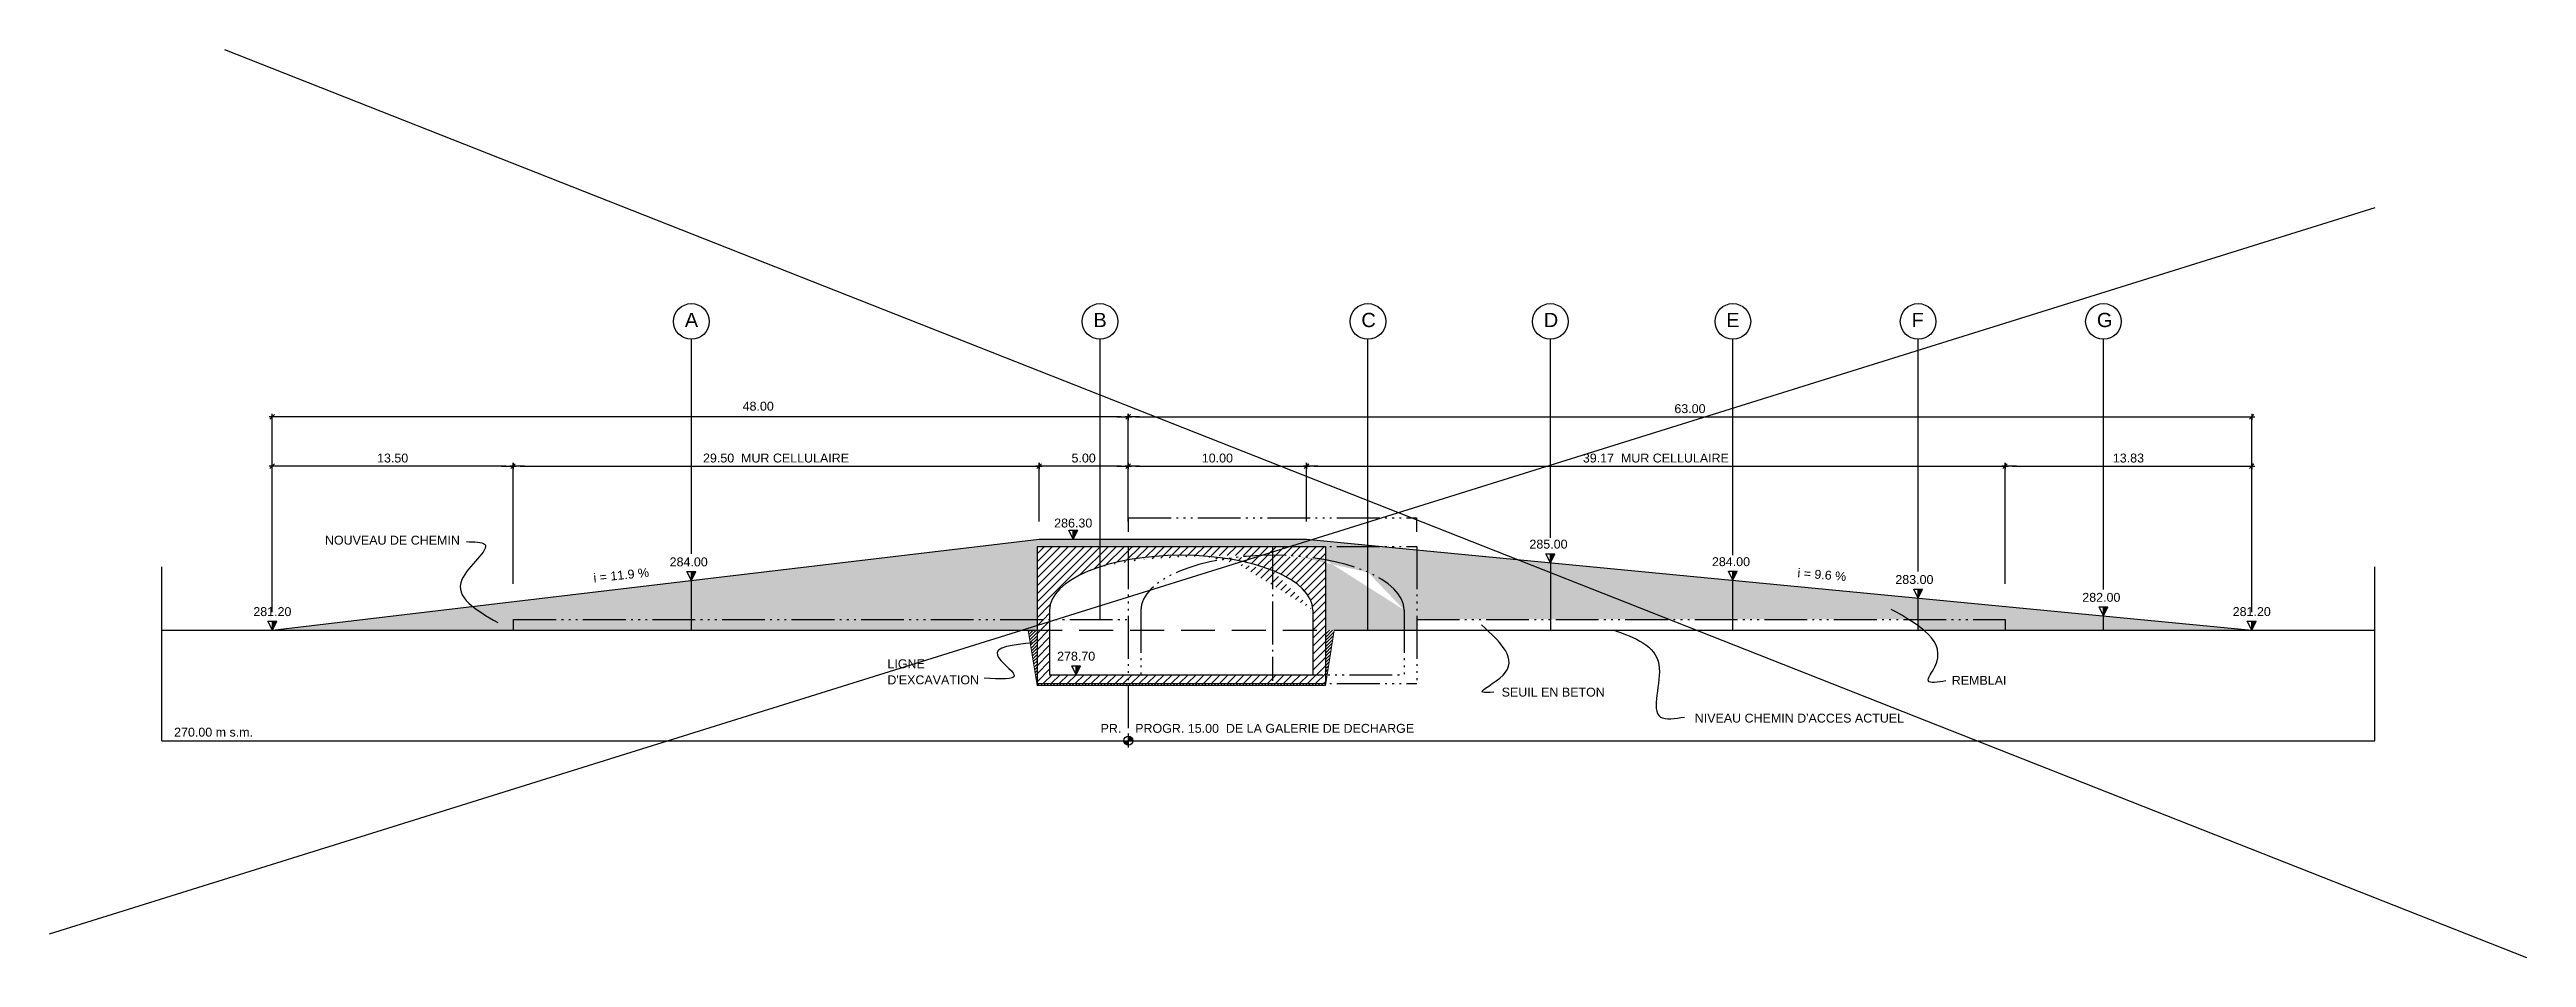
# Model space of a CAD drawing. Extents: x -236 to -84, y 532 to 751.
# Drawn here: x -235.7 to -96.8, y 699.8 to 750.7 of the extents above; entities that cross this region are included whole.
import ezdxf
from ezdxf.enums import TextEntityAlignment as Align

# ---------------------------------------------------------------- set-up
doc = ezdxf.new("R2010")
doc.units = 0
doc.header["$MEASUREMENT"] = 0
for name, pattern in [('ACAD_ISO04W100', [30, 24, -3, 0, -3]), ('ACAD_ISO05W100', [36, 24, -3, 0, -3, 0, -3, 0, -3]), ('NASCOSTA', [9.525, 6.35, -3.175])]:
    doc.linetypes.add(name, pattern=pattern)
for name, color, linetype in [('DIME', 6, 'Continuous'), ('LIN010CO', 2, 'Continuous'), ('LIN018CO', 6, 'Continuous'), ('LIN018TR', 6, 'NASCOSTA'), ('LIN025CO', 7, 'Continuous'), ('LIN025TR', 7, 'NASCOSTA'), ('LIN035CO', 1, 'Continuous'), ('LIN050CO', 3, 'Continuous'), ('TEXT035', 1, 'Continuous'), ('TEXT050', 3, 'Continuous')]:
    doc.layers.add(name, color=color, linetype=linetype)
doc.layers.add('no_plot', color=5, linetype='Continuous', plot=False)
doc.styles.add('ARIAL', font='arial.ttf')
doc.styles.add('ROMANS', font='romans.shx')
doc.linetypes.add('ROCCIA', pattern='A,0.25,[130,BERETTA.shx,S=0.1,R=0,X=0,Y=0],-0.2,0.25', length=0.7)
doc.dimstyles.new('BO1', dxfattribs={"dimtxt": 0.25, "dimasz": 0.2, "dimexe": 0, "dimexo": 0.5, "dimgap": 0.1, "dimtad": 1, "dimzin": 0, "dimdsep": 46, "dimtxsty": 'ROMANS', "dimblk1": 'LINE', "dimblk2": 'LINE', "dimsah": 1, "dimcen": 2.5, "dimclrd": 256, "dimclre": 256, "dimclrt": 1, "dimadec": 0, "dimazin": 0, "dimtfac": 1, "dimtmove": 2, "dimatfit": 3, "dimldrblk": 'LINE', "dimfxl": 1, "dimtvp": 1, "dimtolj": 1, "dimtzin": 0, "dimarcsym": 0})
pattern_1 = [(45, (-8.96563, 619.91656), (-0.2245064, 0.2245064), [])]

msp = doc.modelspace()

# ---------------------------------------------------------------- texts
at = {"layer": 'TEXT035', "style": 'ARIAL'}
for s, p in [('NOUVEAU DE CHEMIN ', (-220.257, 722.965)), ('LIGNE ', (-188.713, 716.034)), ("D'EXCAVATION", (-188.713, 715.13)), ('REMBLAI', (-129.026, 715.104)), ('SEUIL EN BETON', (-154.268, 714.443)), ('270.00 m s.m.', (-228.715, 712.197)), ('PR.    PROGR. 15.00  DE LA GALERIE DE DECHARGE', (-176.759, 712.41)), ("NIVEAU CHEMIN D'ACCES ACTUEL", (-143.441, 712.985))]:
    msp.add_text(s, height=0.5, dxfattribs=at).set_placement(p)
for s, rotation, p in [('i = 11.9 %', 5.90842, (-205.172, 720.848)), ('i = 9.6 %', 355.34339, (-137.695, 721.143))]:
    msp.add_text(s, height=0.5, rotation=rotation, dxfattribs=at).set_placement(p)
at = {"layer": 'TEXT050', "style": 'ARIAL'}
for s, p in [('A', (-200.074, 735.168)), ('B', (-177.159, 735.168)), ('C', (-162.136, 735.168)), ('D', (-151.904, 735.168)), ('E', (-141.672, 735.168)), ('F', (-131.28, 735.168)), ('G', (-120.888, 735.168))]:
    msp.add_text(s, height=0.8, dxfattribs=at).set_placement(p)

# ---------------------------------------------------------------- blocks, each defined once
blk = doc.blocks.new('LINE')
for p, q in [((-1.6, 0), (0.45, 0)), ((0, 0.45), (0, -0.45))]:
    blk.add_line(p, q)
at = {"color": 3}
blk.add_line((-0.32, -0.32), (0.32, 0.32), dxfattribs=at)
blk = doc.blocks.new('*D8')
at = {"layer": 'Defpoints', "color": 0, "transparency": 16777216}
for p in [(-126.04, 727.37), (-165.21, 724.47), (-126.04, 718.77)]:
    blk.add_point(p, dxfattribs=at)
at = {"layer": 'DIME', "lineweight": -2, "transparency": 16777216}
blk.add_line((-164.81, 727.37), (-126.44, 727.37), dxfattribs=at)
at = {"layer": 'DIME', "lineweight": -2, "transparency": 16777216, "xscale": 0.4, "yscale": 0.4, "zscale": 0.4, "rotation": 180}
blk.add_blockref('LINE', (-165.21, 727.37), dxfattribs=at)
at = {"layer": 'DIME', "lineweight": -2, "transparency": 16777216, "xscale": 0.4, "yscale": 0.4, "zscale": 0.4}
blk.add_blockref('LINE', (-126.04, 727.37), dxfattribs=at)
at = {"layer": 'DIME', "color": 1, "transparency": 16777216, "insert": (-145.62, 727.82), "char_height": 0.5, "attachment_point": 5, "style": 'ARIAL'}
blk.add_mtext('\\A1;39.17  MUR CELLULAIRE', dxfattribs=at)
blk = doc.blocks.new('*D9')
at = {"layer": 'Defpoints', "color": 0, "transparency": 16777216}
for p in [(-223.21, 727.37), (-209.71, 719.77), (-223.21, 718.17)]:
    blk.add_point(p, dxfattribs=at)
at = {"layer": 'DIME', "lineweight": -2, "transparency": 16777216}
blk.add_line((-210.11, 727.37), (-222.81, 727.37), dxfattribs=at)
at = {"layer": 'DIME', "lineweight": -2, "transparency": 16777216, "xscale": 0.4, "yscale": 0.4, "zscale": 0.4, "rotation": 180}
blk.add_blockref('LINE', (-223.21, 727.37), dxfattribs=at)
at = {"layer": 'DIME', "lineweight": -2, "transparency": 16777216, "xscale": 0.4, "yscale": 0.4, "zscale": 0.4}
blk.add_blockref('LINE', (-209.71, 727.37), dxfattribs=at)
at = {"layer": 'DIME', "color": 1, "transparency": 16777216, "insert": (-216.46, 727.82), "char_height": 0.5, "attachment_point": 5, "style": 'ARIAL'}
blk.add_mtext('\\A1;13.50', dxfattribs=at)
blk = doc.blocks.new('*D10')
at = {"layer": 'Defpoints', "color": 0, "transparency": 16777216}
for p in [(-112.21, 730.13), (-175.21, 724.47), (-112.21, 718.17)]:
    blk.add_point(p, dxfattribs=at)
at = {"layer": 'DIME', "lineweight": -2, "transparency": 16777216}
for p, q in [((-174.81, 730.13), (-112.61, 730.13)), ((-112.21, 719.17), (-112.21, 730.13))]:
    blk.add_line(p, q, dxfattribs=at)
at = {"layer": 'DIME', "lineweight": -2, "transparency": 16777216, "xscale": 0.4, "yscale": 0.4, "zscale": 0.4, "rotation": 180}
blk.add_blockref('LINE', (-175.21, 730.13), dxfattribs=at)
at = {"layer": 'DIME', "lineweight": -2, "transparency": 16777216, "xscale": 0.4, "yscale": 0.4, "zscale": 0.4}
blk.add_blockref('LINE', (-112.21, 730.13), dxfattribs=at)
at = {"layer": 'DIME', "color": 1, "transparency": 16777216, "insert": (-143.71, 730.59), "char_height": 0.5, "attachment_point": 5, "style": 'ARIAL'}
blk.add_mtext('\\A1;63.00', dxfattribs=at)
blk = doc.blocks.new('*D11')
at = {"layer": 'Defpoints', "color": 0, "transparency": 16777216}
for p in [(-180.21, 727.37), (-180.21, 723.27), (-209.71, 719.77)]:
    blk.add_point(p, dxfattribs=at)
at = {"layer": 'DIME', "lineweight": -2, "transparency": 16777216}
for p, q in [((-209.71, 720.77), (-209.71, 727.37)), ((-209.31, 727.37), (-180.61, 727.37)), ((-180.21, 724.27), (-180.21, 727.37))]:
    blk.add_line(p, q, dxfattribs=at)
at = {"layer": 'DIME', "lineweight": -2, "transparency": 16777216, "xscale": 0.4, "yscale": 0.4, "zscale": 0.4, "rotation": 180}
blk.add_blockref('LINE', (-209.71, 727.37), dxfattribs=at)
at = {"layer": 'DIME', "lineweight": -2, "transparency": 16777216, "xscale": 0.4, "yscale": 0.4, "zscale": 0.4}
blk.add_blockref('LINE', (-180.21, 727.37), dxfattribs=at)
at = {"layer": 'DIME', "color": 1, "transparency": 16777216, "insert": (-194.96, 727.82), "char_height": 0.5, "attachment_point": 5, "style": 'ARIAL'}
blk.add_mtext('\\A1;29.50  MUR CELLULAIRE', dxfattribs=at)
blk = doc.blocks.new('*D12')
at = {"layer": 'Defpoints', "color": 0, "transparency": 16777216}
for p in [(-223.21, 730.13), (-175.21, 724.47), (-223.21, 718.17)]:
    blk.add_point(p, dxfattribs=at)
at = {"layer": 'DIME', "lineweight": -2, "transparency": 16777216}
for p, q in [((-223.21, 719.17), (-223.21, 730.13)), ((-175.61, 730.13), (-222.81, 730.13)), ((-175.21, 725.47), (-175.21, 730.13))]:
    blk.add_line(p, q, dxfattribs=at)
at = {"layer": 'DIME', "lineweight": -2, "transparency": 16777216, "xscale": 0.4, "yscale": 0.4, "zscale": 0.4, "rotation": 180}
blk.add_blockref('LINE', (-223.21, 730.13), dxfattribs=at)
at = {"layer": 'DIME', "lineweight": -2, "transparency": 16777216, "xscale": 0.4, "yscale": 0.4, "zscale": 0.4}
blk.add_blockref('LINE', (-175.21, 730.13), dxfattribs=at)
at = {"layer": 'DIME', "color": 1, "transparency": 16777216, "insert": (-195.96, 730.73), "char_height": 0.5, "attachment_point": 5, "style": 'ARIAL'}
blk.add_mtext('\\A1;48.00', dxfattribs=at)
blk = doc.blocks.new('*D13')
at = {"layer": 'Defpoints', "color": 0, "transparency": 16777216}
for p in [(-165.21, 727.37), (-175.21, 723.27), (-165.21, 723.27)]:
    blk.add_point(p, dxfattribs=at)
at = {"layer": 'DIME', "lineweight": -2, "transparency": 16777216}
for p, q in [((-175.21, 724.27), (-175.21, 727.37)), ((-174.81, 727.37), (-165.61, 727.37)), ((-165.21, 724.27), (-165.21, 727.37))]:
    blk.add_line(p, q, dxfattribs=at)
at = {"layer": 'DIME', "lineweight": -2, "transparency": 16777216, "xscale": 0.4, "yscale": 0.4, "zscale": 0.4, "rotation": 180}
blk.add_blockref('LINE', (-175.21, 727.37), dxfattribs=at)
at = {"layer": 'DIME', "lineweight": -2, "transparency": 16777216, "xscale": 0.4, "yscale": 0.4, "zscale": 0.4}
blk.add_blockref('LINE', (-165.21, 727.37), dxfattribs=at)
at = {"layer": 'DIME', "color": 1, "transparency": 16777216, "insert": (-170.21, 727.82), "char_height": 0.5, "attachment_point": 5, "style": 'ARIAL'}
blk.add_mtext('\\A1;10.00', dxfattribs=at)
blk = doc.blocks.new('*D14')
at = {"layer": 'Defpoints', "color": 0, "transparency": 16777216}
for p in [(-112.21, 727.37), (-126.04, 719.77), (-112.21, 718.17)]:
    blk.add_point(p, dxfattribs=at)
at = {"layer": 'DIME', "lineweight": -2, "transparency": 16777216}
for p, q in [((-126.04, 720.77), (-126.04, 727.37)), ((-125.64, 727.37), (-112.61, 727.37))]:
    blk.add_line(p, q, dxfattribs=at)
at = {"layer": 'DIME', "lineweight": -2, "transparency": 16777216, "xscale": 0.4, "yscale": 0.4, "zscale": 0.4, "rotation": 180}
blk.add_blockref('LINE', (-126.04, 727.37), dxfattribs=at)
at = {"layer": 'DIME', "lineweight": -2, "transparency": 16777216, "xscale": 0.4, "yscale": 0.4, "zscale": 0.4}
blk.add_blockref('LINE', (-112.21, 727.37), dxfattribs=at)
at = {"layer": 'DIME', "color": 1, "transparency": 16777216, "insert": (-119.12, 727.82), "char_height": 0.5, "attachment_point": 5, "style": 'ARIAL'}
blk.add_mtext('\\A1;13.83', dxfattribs=at)
blk = doc.blocks.new('*D15')
at = {"layer": 'Defpoints', "color": 0, "transparency": 16777216}
for p in [(-180.21, 727.37), (-180.21, 723.27), (-175.21, 723.27)]:
    blk.add_point(p, dxfattribs=at)
at = {"layer": 'DIME', "lineweight": -2, "transparency": 16777216}
blk.add_line((-175.61, 727.37), (-179.81, 727.37), dxfattribs=at)
at = {"layer": 'DIME', "lineweight": -2, "transparency": 16777216, "xscale": 0.4, "yscale": 0.4, "zscale": 0.4, "rotation": 180}
blk.add_blockref('LINE', (-180.21, 727.37), dxfattribs=at)
at = {"layer": 'DIME', "lineweight": -2, "transparency": 16777216, "xscale": 0.4, "yscale": 0.4, "zscale": 0.4}
blk.add_blockref('LINE', (-175.21, 727.37), dxfattribs=at)
at = {"layer": 'DIME', "color": 1, "transparency": 16777216, "insert": (-177.71, 727.82), "char_height": 0.5, "attachment_point": 5, "style": 'ARIAL'}
blk.add_mtext('\\A1;5.00', dxfattribs=at)
blk = doc.blocks.new('LIVELLI1')
at = {"layer": 'LIN018CO'}
blk.add_solid([(0, 0.25), (0, 0), (0.125, 0.25)], dxfattribs=at)
at = {"layer": 'LIN035CO'}
for p, q in [((-0.125, 0.25), (0.125, 0.25)), ((0, 0), (-0.125, 0.25)), ((0, 0), (0, 0.25)), ((0, 0), (0.125, 0.25))]:
    blk.add_line(p, q, dxfattribs=at)
at = {"layer": 'TEXT035', "style": 'ARIAL'}
blk.add_attdef('VALORE', text='', height=0.25, dxfattribs=at).set_placement((0, 0.395), align=Align.CENTER)
blk = doc.blocks.new('PUNTO')
at = {"layer": 'LIN025CO'}
h = blk.add_hatch(color=256, dxfattribs=at)
h.paths.add_polyline_path([(0, 0.25), (0, 0), (0.25, 0, 0.414214)])
h.paths.add_polyline_path([(0, 0), (-0.25, 0, 0.414214), (0, -0.25)])
at = {"layer": 'LIN025CO', "linetype": 'Continuous'}
for p, q in [((-0.39, 0), (0.38, 0)), ((0, -0.38), (0, 0.39))]:
    blk.add_line(p, q, dxfattribs=at)
blk.add_circle((0, 0), 0.25, dxfattribs=at)

# ---------------------------------------------------------------- dimensions: what is measured, and where the dimension line sits
at = {"layer": 'DIME'}
dim = msp.add_linear_dim(base=(-223.206, 730.131), p1=(-175.206, 724.469), p2=(-223.206, 718.169), dimstyle='BO1', override={"dimscale": 2, "dimtxsty": 'ARIAL', "dimse1": 0, "dimse2": 0, "dimadec": 2}, dxfattribs=at)
dim.commit()
dim.dimension.update_dxf_attribs({"geometry": '*D12', "text_midpoint": (-195.963, 730.732), "dimtype": 160})
for base, p1, p2, override, picture, middle in [((-112.206, 730.131), (-175.206, 724.469), (-112.206, 718.169), {"dimscale": 2, "dimtxsty": 'ARIAL', "dimse1": 1, "dimse2": 0, "dimadec": 2}, '*D10', (-143.706, 730.586)), ((-223.206, 727.366), (-209.706, 719.77), (-223.206, 718.169), {"dimscale": 2, "dimtxsty": 'ARIAL', "dimse1": 1, "dimse2": 1, "dimadec": 2}, '*D9', (-216.456, 727.821)), ((-180.206, 727.366), (-175.206, 723.269), (-180.206, 723.269), {"dimscale": 2, "dimtxsty": 'ARIAL', "dimse1": 1, "dimse2": 1, "dimadec": 2}, '*D15', (-177.706, 727.821)), ((-165.206, 727.366), (-175.206, 723.269), (-165.206, 723.269), {"dimscale": 2, "dimtxsty": 'ARIAL', "dimadec": 2}, '*D13', (-170.206, 727.821)), ((-112.206, 727.366), (-126.036, 719.769), (-112.206, 718.169), {"dimscale": 2, "dimtxsty": 'ARIAL', "dimse1": 0, "dimse2": 1, "dimadec": 2}, '*D14', (-119.121, 727.821))]:
    dim = msp.add_linear_dim(base=base, p1=p1, p2=p2, dimstyle='BO1', override=override, dxfattribs=at)
    dim.commit()
    dim.dimension.update_dxf_attribs({"geometry": picture, "text_midpoint": middle})
for base, p1, p2, override, picture, middle in [((-180.206, 727.366), (-209.706, 719.77), (-180.206, 723.269), {"dimscale": 2, "dimtxsty": 'ARIAL', "dimadec": 2}, '*D11', (-194.956, 727.824)), ((-126.036, 727.366), (-165.206, 724.469), (-126.036, 718.769), {"dimscale": 2, "dimtxsty": 'ARIAL', "dimse1": 1, "dimse2": 1, "dimadec": 2}, '*D8', (-145.621, 727.824))]:
    dim = msp.add_linear_dim(base=base, p1=p1, p2=p2, text='<>  MUR CELLULAIRE', dimstyle='BO1', override=override, dxfattribs=at)
    dim.commit()
    dim.dimension.update_dxf_attribs({"geometry": picture, "text_midpoint": middle})

# ---------------------------------------------------------------- hatches: boundary and pattern name
at = {"layer": 'LIN010CO'}
h = msp.add_hatch(dxfattribs=at)
h.set_pattern_fill('AR-CONC', color=256, scale=0.25, angle=45, style=0)
h.set_pattern_definition([(95, (-14.8876, 549.0085), (1.37888, 1.157018), [0.1875, -2.0625]), (40, (-14.8876, 549.0085), (-1.57498, 1.08442), [0.15, -1.65]), (145.4514, (-14.7727, 549.105), (-0.196099, 2.241438), [0.15935, -1.752855]), (91.1842, (-15.2412, 549.362), (2.179233, 1.594034), [0.28125, -3.09375]), (141.6356, (-15.0596, 549.495), (-0.069748, 3.37428), [0.239026, -2.629282]), (36.1842, (-15.2412, 549.362), (-0.06975, 3.37428), [0.225, -2.475]), (66, (-14.976, 549.4505), (1.766929, 0.343456), [0.1875, -2.0625]), (11, (-14.976, 549.4505), (-0.851771, 1.712021), [0.15, -1.65]), (116.4514, (-14.8288, 549.4791), (0.915159, 2.055477), [0.15935, -1.752855]), (82.5, (-14.8876, 549.00853), (-0.566983, 0.6099745), [0, -1.63, 0, -1.675, 0, -1.65625]), (52.5, (-14.8876, 549.0085), (-0.2321824, 1.1622736), [0, -0.955, 0, -1.5925, 0, -0.63125]), (12.5, (-15.2818, 548.6143), (0.9835454, 0.9038019), [0, -0.625, 0, -1.95, 0, -2.5875]), (2.5, (-15.4586, 548.4375), (0.853975, 1.2078995), [0, -0.8125, 0, -1.295, 0, -1.8375])])
h.paths.add_polyline_path([(-180.323, 722.869), (-176.791, 722.869), (-176.791, 723.269), (-180.206, 723.269), (-223.206, 718.169), (-180.823, 718.169), (-180.323, 718.169)])
h = msp.add_hatch(dxfattribs=at)
h.set_pattern_fill('ANSI31', color=256, scale=0.1, style=0)
h.set_pattern_definition(pattern_1)
edge = h.paths.add_edge_path()
edge.add_line((-176.791, 721.715), (-176.791, 722.869))
edge.add_line((-176.791, 722.869), (-180.323, 722.869))
edge.add_line((-180.323, 722.869), (-180.323, 718.769))
edge.add_line((-180.323, 718.769), (-179.623, 718.769))
edge.add_line((-179.623, 718.769), (-179.623, 719.294))
edge.add_ellipse((-172.238, 719.294), major_axis=(-7.385, 0), ratio=0.4163846, start_angle=308.06073, end_angle=360, ccw=False)
h.paths.add_polyline_path([(-179.623, 718.169), (-180.323, 718.169), (-180.323, 715.169), (-175.204, 715.169), (-175.204, 715.669), (-179.623, 715.669)])
h.paths.add_polyline_path([(-174.504, 715.669), (-175.204, 715.669), (-175.204, 715.169), (-164.153, 715.169), (-164.153, 715.669)])
h.paths.add_polyline_path([(-164.153, 718.169), (-164.853, 718.169), (-164.853, 715.669), (-164.153, 715.669)])
edge = h.paths.add_edge_path()
edge.add_ellipse((-167.119, 719.294), major_axis=(-7.385, 0), ratio=0.4163846, start_angle=246.3203, end_angle=270.01557)
edge.add_line((-167.121, 722.369), (-167.121, 721.511))
edge.add_ellipse((-172.238, 719.294), major_axis=(-7.385, 0), ratio=0.4163846, start_angle=180, end_angle=226.14055, ccw=False)
edge.add_line((-164.853, 719.294), (-164.853, 718.169))
edge.add_line((-164.853, 718.169), (-164.153, 718.169))
edge.add_line((-164.153, 718.169), (-164.153, 722.11))
edge = h.paths.add_edge_path()
edge.add_line((-164.153, 722.869), (-167.121, 722.869))
edge.add_line((-167.121, 722.869), (-167.121, 722.369))
edge.add_ellipse((-167.119, 719.294), major_axis=(-7.385, 0), ratio=0.4163846, start_angle=246.3203, end_angle=270.01557, ccw=False)
edge.add_line((-164.153, 722.11), (-164.153, 722.869))
edge = h.paths.add_edge_path()
edge.add_line((-167.121, 722.869), (-175.204, 722.869))
edge.add_line((-175.204, 722.869), (-175.204, 722.11))
edge.add_ellipse((-172.238, 719.294), major_axis=(-7.385, 0), ratio=0.4163846, start_angle=249.72162, end_angle=293.6797, ccw=False)
edge.add_ellipse((-167.119, 719.294), major_axis=(-7.385, 0), ratio=0.4163846, start_angle=270.01557, end_angle=290.27838, ccw=False)
edge.add_line((-167.121, 722.369), (-167.121, 722.869))
edge = h.paths.add_edge_path()
edge.add_line((-175.204, 722.869), (-176.791, 722.869))
edge.add_line((-176.791, 722.869), (-176.791, 721.715))
edge.add_ellipse((-172.238, 719.294), major_axis=(-7.385, 0), ratio=0.4163846, start_angle=293.6797, end_angle=308.06073, ccw=False)
edge.add_line((-175.204, 722.11), (-175.204, 722.869))
edge = h.paths.add_edge_path()
edge.add_ellipse((-167.119, 719.294), major_axis=(-7.385, 0), ratio=0.4163846, start_angle=270.01557, end_angle=290.27838)
edge.add_ellipse((-172.238, 719.294), major_axis=(-7.385, 0), ratio=0.4163846, start_angle=226.14055, end_angle=249.72162, ccw=False)
edge.add_line((-167.121, 721.511), (-167.121, 722.369))
h = msp.add_hatch(dxfattribs=at)
h.set_pattern_fill('AR-CONC', color=256, scale=0.01, angle=45, style=0)
h.set_pattern_definition([(95, (-8.9656, 619.9166), (1.400947, 1.175534), [0.1905, -2.0955]), (40, (-8.9656, 619.9166), (-1.600179, 1.10177), [0.1524, -1.6764]), (145.451, (-8.8489, 620.0145), (-0.199222, 2.277302), [0.1619, -1.7809]), (91.1842, (-9.3248, 620.2758), (2.214102, 1.619534), [0.28575, -3.14325]), (141.6356, (-9.1403, 620.4107), (-0.07086, 3.428264), [0.24285, -2.67135]), (36.184, (-9.3248, 620.2758), (-0.070856, 3.428264), [0.2286, -2.5146]), (66, (-9.0554, 620.3656), (1.795206, 0.348953), [0.1905, -2.0955]), (11, (-9.0554, 620.3656), (-0.8654, 1.739412), [0.1524, -1.6764]), (116.4514, (-8.9058, 620.3947), (0.9298, 2.088365), [0.1619, -1.7809]), (82.5, (-8.9656, 619.91656), (-0.5760547, 0.6197341), [0, -1.65608, 0, -1.7018, 0, -1.68275]), (52.5, (-8.9656, 619.9166), (-0.2358973, 1.18087), [0, -0.97028, 0, -1.61798, 0, -0.64135]), (12.5, (-9.36614, 619.51605), (0.9992786, 0.918262), [0, -0.635, 0, -1.9812, 0, -2.6289]), (2.5, (-9.5457, 619.3364), (0.867639, 1.227224), [0, -0.8255, 0, -1.31572, 0, -1.8669])])
h.paths.add_polyline_path([(-141.304, 720.969), (-151.536, 721.954), (-151.536, 718.769), (-141.304, 718.769)])
h.paths.add_polyline_path([(-151.536, 721.954), (-159.034, 722.675), (-159.034, 718.769), (-151.536, 718.769)])
edge = h.paths.add_edge_path()
edge.add_line((-159.034, 722.675), (-159.036, 722.675))
edge.add_line((-159.036, 722.675), (-161.047, 722.869))
edge.add_line((-161.047, 722.869), (-161.768, 722.869))
edge.add_line((-161.768, 722.869), (-161.768, 721.413))
edge.add_ellipse((-167.119, 719.294), major_axis=(-7.385, 0), ratio=0.4163846, start_angle=180, end_angle=223.56598, ccw=False)
edge.add_line((-159.734, 719.294), (-159.734, 718.169))
edge.add_line((-159.734, 718.169), (-159.034, 718.169))
edge.add_line((-159.034, 718.169), (-159.034, 722.675))
h.paths.add_polyline_path([(-130.912, 719.969), (-141.304, 720.969), (-141.304, 718.769), (-130.912, 718.769)])
h.paths.add_polyline_path([(-126.036, 719.5), (-130.912, 719.969), (-130.912, 718.769), (-126.036, 718.769)])
h.paths.add_polyline_path([(-126.036, 718.769), (-130.912, 718.769), (-130.912, 718.169), (-126.036, 718.169)])
h.paths.add_polyline_path([(-120.519, 718.969), (-126.036, 719.5), (-126.036, 718.169), (-120.519, 718.169)])
h.paths.add_polyline_path([(-120.519, 718.969), (-120.519, 718.169), (-112.206, 718.169)])
h.paths.add_polyline_path([(-165.206, 723.269), (-175.206, 723.269), (-176.791, 723.269), (-176.791, 722.869), (-164.153, 722.869), (-161.768, 722.869), (-161.768, 722.938)])
edge = h.paths.add_edge_path()
edge.add_ellipse((-167.119, 719.294), major_axis=(-7.385, 0), ratio=0.4163846, start_angle=223.56598, end_angle=246.3203)
edge.add_line((-164.153, 722.11), (-164.153, 718.169))
edge.add_line((-164.153, 718.169), (-163.653, 718.169))
edge.add_line((-163.653, 718.169), (-161.768, 718.169))
edge.add_line((-161.768, 718.169), (-161.768, 721.413))
edge = h.paths.add_edge_path()
edge.add_line((-161.768, 722.869), (-164.153, 722.869))
edge.add_line((-164.153, 722.869), (-164.153, 722.11))
edge.add_ellipse((-167.119, 719.294), major_axis=(-7.385, 0), ratio=0.4163846, start_angle=223.56598, end_angle=246.3203, ccw=False)
edge.add_line((-161.768, 721.413), (-161.768, 722.869))
edge = h.paths.add_edge_path(flags=16)
edge.add_ellipse((-167.119, 719.294), major_axis=(-7.385, 0), ratio=0.4163846, start_angle=180, end_angle=223.56598)
edge.add_line((-161.768, 721.413), (-161.768, 718.169))
edge.add_line((-161.768, 718.169), (-159.734, 718.169))
edge.add_line((-159.734, 718.169), (-159.734, 719.294))
h = msp.add_hatch(dxfattribs=at)
h.set_pattern_fill('ANSI31', color=256, style=0)
h.set_pattern_definition([(45, (-14.88762, 549.00853), (-0.08838835, 0.08838835), [])])
h.paths.add_polyline_path([(-163.653, 718.169), (-164.153, 718.169), (-164.153, 715.669), (-164.056, 715.669)])
h.paths.add_polyline_path([(-164.056, 715.669), (-164.153, 715.669), (-164.153, 715.169), (-164.137, 715.169)])
h.paths.add_polyline_path([(-164.137, 715.169), (-175.204, 715.169), (-175.204, 715.069), (-164.153, 715.069)])
h.paths.add_polyline_path([(-175.204, 715.169), (-180.323, 715.169), (-180.323, 718.169), (-180.823, 718.169), (-180.323, 715.069), (-175.204, 715.069)])
h = msp.add_hatch(dxfattribs=at)
h.set_pattern_fill('ANSI31', color=256, scale=0.1, style=0)
h.set_pattern_definition(pattern_1)
h.paths.add_polyline_path([(-180.323, 718.169), (-179.623, 718.169), (-179.623, 718.769), (-180.323, 718.769)])

# ---------------------------------------------------------------- linework, layer by layer
for p, q in [((-175.206, 724.469), (-175.206, 723.68)), ((-229.401, 718.169), (-223.206, 718.169)), ((-112.206, 718.169), (-105.308, 718.169))]:
    msp.add_line(p, q)
at = {"color": 3}
msp.add_line((-164.853, 719.294), (-164.853, 715.669), dxfattribs=at)
at = {"layer": 'LIN010CO'}
for p, q in [((-229.401, 711.969), (-229.401, 721.728)), ((-105.308, 711.969), (-105.308, 721.728)), ((-229.401, 711.969), (-105.308, 711.969))]:
    msp.add_line(p, q, dxfattribs=at)
at = {"layer": 'LIN018CO'}
for p, q in [((-199.706, 722.453), (-199.706, 734.486)), ((-176.791, 718.769), (-176.791, 734.486)), ((-161.768, 718.169), (-161.768, 734.486)), ((-151.536, 723.356), (-151.536, 734.486)), ((-141.304, 722.376), (-141.304, 734.486)), ((-130.912, 721.455), (-130.912, 734.486)), ((-120.519, 720.454), (-120.519, 734.486)), ((-199.706, 718.169), (-199.706, 721.456)), ((-151.536, 721.954), (-151.536, 718.169)), ((-141.304, 718.169), (-141.304, 721.449)), ((-130.912, 718.169), (-130.912, 720.469)), ((-120.519, 718.169), (-120.519, 719.469))]:
    msp.add_line(p, q, dxfattribs=at)
for points in [[(-212.325, 723.135), (-211.302, 722.991), (-212.581, 721.004), (-210.567, 718.603)], [(-154.699, 714.687), (-155.334, 714.687), (-154.192, 715.638), (-155.397, 718.461)], [(-147.985, 718.169), (-145.45, 716.235), (-145.355, 713.295), (-144.018, 713.29)], [(-129.359, 715.326), (-130.338, 715.326), (-129.979, 716.108), (-132.425, 719.336)], [(-180.548, 717.458), (-182.549, 716.748), (-181.613, 715.652), (-183.291, 715.478)]]:
    msp.add_spline(points, degree=3, dxfattribs=at)
at = {"layer": 'LIN018TR', "linetype": 'ACAD_ISO05W100', "ltscale": 0.1}
for p, q in [((-175.206, 724.469), (-159.036, 724.469)), ((-159.036, 724.469), (-159.036, 723.68)), ((-175.204, 722.869), (-175.204, 711.969)), ((-175.204, 722.869), (-159.034, 722.869)), ((-159.034, 722.869), (-159.034, 715.169)), ((-209.687, 718.769), (-175.006, 718.769)), ((-174.504, 719.294), (-174.504, 715.669)), ((-159.734, 719.294), (-159.734, 715.669)), ((-159.036, 718.769), (-126.036, 718.769)), ((-174.504, 715.669), (-159.734, 715.669)), ((-175.204, 715.169), (-159.034, 715.169))]:
    msp.add_line(p, q, dxfattribs=at)
at = {"layer": 'LIN018TR', "linetype": 'ACAD_ISO04W100', "ltscale": 0.1}
msp.add_line((-167.121, 722.869), (-167.121, 715.319), dxfattribs=at)
at = {"layer": 'LIN018TR', "linetype": 'ACAD_ISO05W100', "ltscale": 0.1}
msp.add_ellipse((-167.119, 719.294), major_axis=(-7.385, 0), ratio=0.4163846, start_param=3.1415927, end_param=6.2831853, dxfattribs=at)
at = {"layer": 'LIN025CO', "color": 3}
for p, q in [((-180.323, 722.869), (-180.323, 715.169)), ((-180.323, 722.869), (-164.153, 722.869)), ((-164.153, 722.869), (-164.153, 715.169)), ((-179.623, 719.294), (-179.623, 715.669)), ((-179.623, 715.669), (-164.853, 715.669))]:
    msp.add_line(p, q, dxfattribs=at)
at = {"layer": 'LIN025CO', "ltscale": 0.3}
for p, q in [((-223.206, 718.169), (-180.823, 718.169)), ((-163.653, 718.169), (-112.206, 718.169))]:
    msp.add_line(p, q, dxfattribs=at)
at = {"layer": 'LIN025CO'}
for p, q in [((-209.687, 718.169), (-209.687, 718.769)), ((-126.036, 718.769), (-126.036, 718.169)), ((-180.323, 715.169), (-164.153, 715.169))]:
    msp.add_line(p, q, dxfattribs=at)
for centre in [(-199.706, 735.486), (-176.791, 735.486), (-161.768, 735.486), (-151.536, 735.486), (-141.304, 735.486), (-130.912, 735.486), (-120.519, 735.486)]:
    msp.add_circle(centre, 1, dxfattribs=at)
at = {"layer": 'LIN025CO', "color": 3}
msp.add_ellipse((-172.238, 719.294), major_axis=(-7.385, 0), ratio=0.4163846, start_param=3.1415927, end_param=6.2831853, dxfattribs=at)
at = {"layer": 'LIN025TR', "ltscale": 0.3}
msp.add_line((-180.823, 718.169), (-163.653, 718.169), dxfattribs=at)
at = {"layer": 'LIN035CO'}
for p, q in [((-223.206, 718.169), (-180.206, 723.269)), ((-180.206, 723.269), (-175.206, 723.269)), ((-175.206, 723.269), (-165.206, 723.269)), ((-165.206, 723.269), (-159.036, 722.675)), ((-159.036, 722.675), (-112.206, 718.169))]:
    msp.add_line(p, q, dxfattribs=at)
at = {"layer": 'LIN050CO', "linetype": 'ROCCIA', "lineweight": 0}
for p, q in [((-180.823, 718.169), (-180.323, 715.069)), ((-164.153, 715.069), (-163.653, 718.169)), ((-180.323, 715.069), (-164.153, 715.069))]:
    msp.add_line(p, q, dxfattribs=at)
at = {"layer": 'no_plot', "flags": 128}
for points in [[(-225.887, 750.739), (-96.8, 699.808)], [(-235.7, 701.128), (-105.293, 741.873)]]:
    msp.add_lwpolyline(points, dxfattribs=at)

# ---------------------------------------------------------------- block references
ref = msp.add_blockref('LIVELLI1', (-178.295, 723.269), dxfattribs=dict(xscale=2, yscale=2, zscale=2))
ref.add_attrib('VALORE', '286.30', dxfattribs={"layer": 'TEXT035', "height": 0.5, "style": 'ARIAL'}).set_placement((-178.294, 723.927), align=Align.CENTER)
ref = msp.add_blockref('LIVELLI1', (-151.536, 721.954), dxfattribs=dict(xscale=2, yscale=2, zscale=2))
ref.add_attrib('VALORE', '285.00', dxfattribs={"layer": 'TEXT035', "height": 0.5, "style": 'ARIAL'}).set_placement((-151.642, 722.744), align=Align.CENTER)
ref = msp.add_blockref('LIVELLI1', (-199.706, 720.956), dxfattribs=dict(xscale=2, yscale=2, zscale=2))
ref.add_attrib('VALORE', '284.00', dxfattribs={"layer": 'TEXT035', "height": 0.5, "style": 'ARIAL'}).set_placement((-199.858, 721.747), align=Align.CENTER)
ref = msp.add_blockref('LIVELLI1', (-141.304, 720.969), dxfattribs=dict(xscale=2, yscale=2, zscale=2))
ref.add_attrib('VALORE', '284.00', dxfattribs={"layer": 'TEXT035', "height": 0.5, "style": 'ARIAL'}).set_placement((-141.408, 721.759), align=Align.CENTER)
ref = msp.add_blockref('LIVELLI1', (-130.912, 719.969), dxfattribs=dict(xscale=2, yscale=2, zscale=2))
ref.add_attrib('VALORE', '283.00', dxfattribs={"layer": 'TEXT035', "height": 0.5, "style": 'ARIAL'}).set_placement((-131.123, 720.759), align=Align.CENTER)
ref = msp.add_blockref('LIVELLI1', (-120.519, 718.969), dxfattribs=dict(xscale=2, yscale=2, zscale=2))
ref.add_attrib('VALORE', '282.00', dxfattribs={"layer": 'TEXT035', "height": 0.5, "style": 'ARIAL'}).set_placement((-120.64, 719.759), align=Align.CENTER)
at = {"xscale": 2, "yscale": 2, "zscale": 2}
for p, values in [((-223.206, 718.169), {'VALORE': '281.20'}), ((-112.206, 718.169), {'VALORE': '281.20'}), ((-178.131, 715.669), {'VALORE': '278.70'})]:
    msp.add_blockref('LIVELLI1', p, dxfattribs=at).add_auto_attribs(values)
at = {"layer": 'LIN035CO'}
msp.add_blockref('PUNTO', (-175.2, 711.966), dxfattribs=at)

msp.set_redraw_order([(e.dxf.handle, doc.entitydb.next_handle()) for e in msp.query("TEXT MTEXT ATTDEF DIMENSION ARC_DIMENSION")])  # texts and dimensions are drawn at this point

doc.saveas('drawing.dxf')
